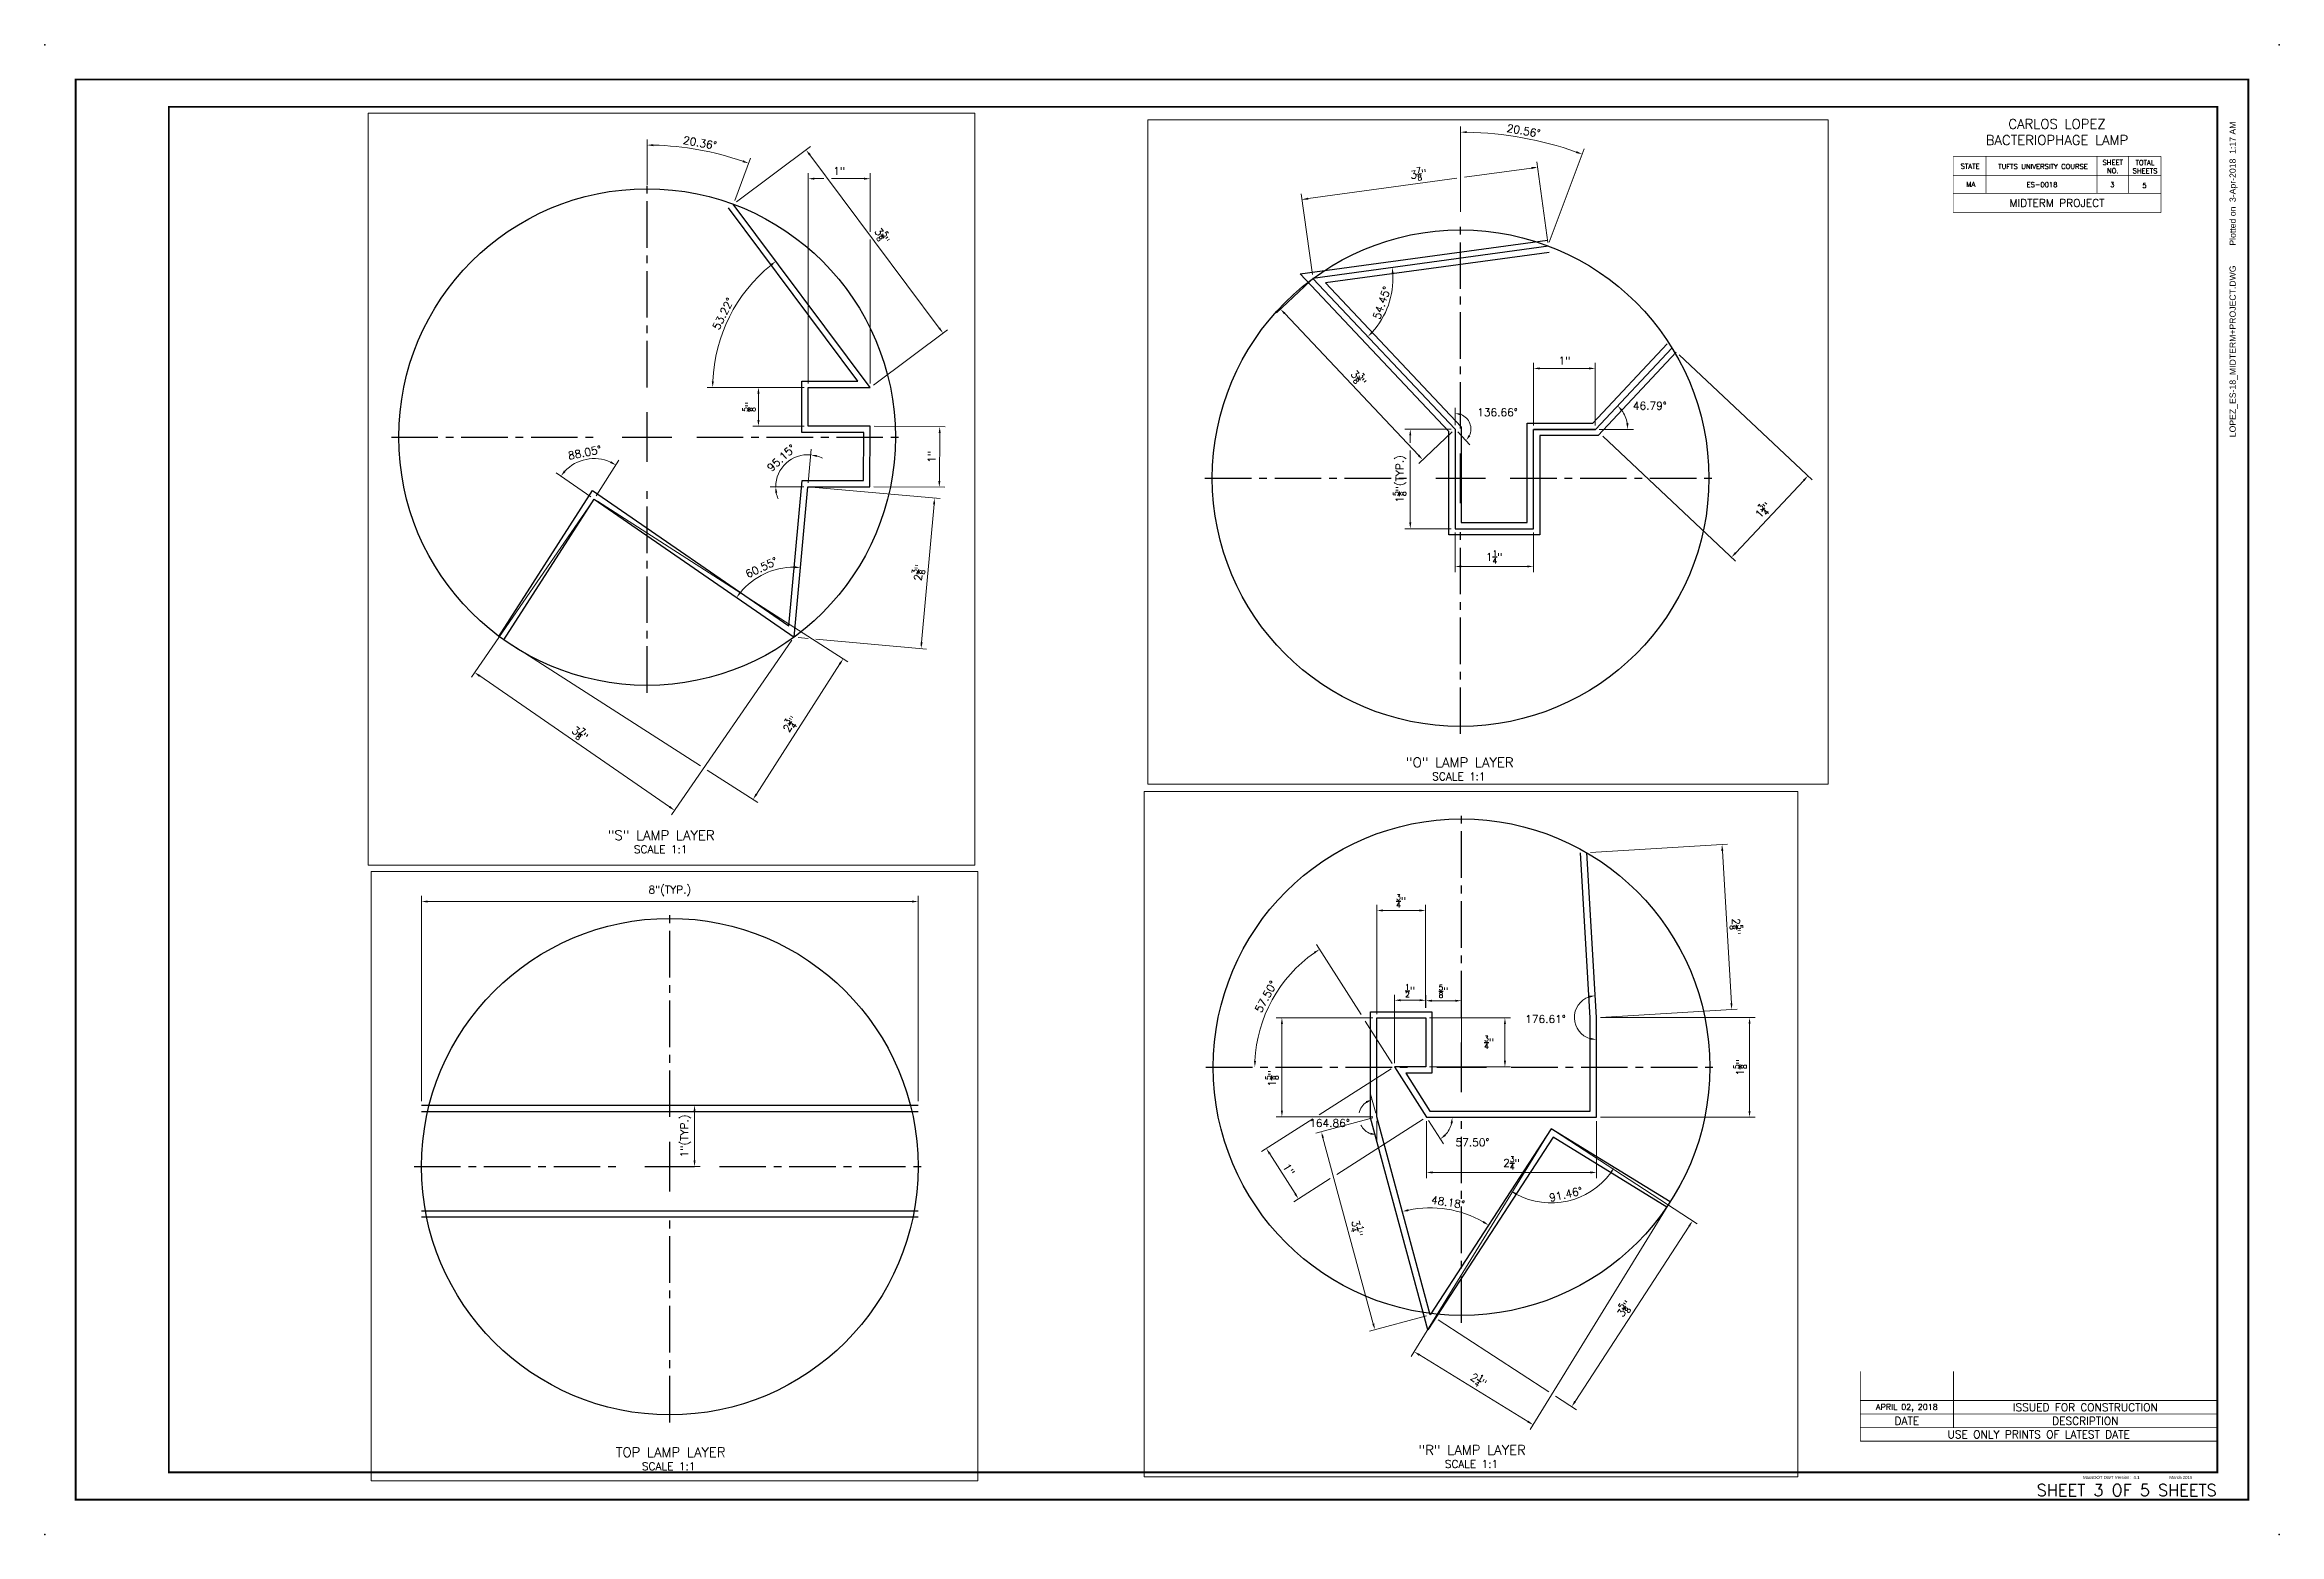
# Paper-space layout 'Layout3' of a CAD drawing. Header units: inches. Extents: x -11.4 to 24.6, y -5.9 to 18.1.
# The model-space entities are those that its viewports show. They can reach past a viewport. Long polylines and large blocks are cut down to what shows.
import ezdxf
from ezdxf.enums import TextEntityAlignment as Align

# ---------------------------------------------------------------- set-up
doc = ezdxf.new("R2010")
doc.units = ezdxf.units.IN
doc.header["$MEASUREMENT"] = 0
doc.linetypes.add('CENTER2', pattern=[1.125, 0.75, -0.125, 0.125, -0.125])
for name, color, linetype in [('Base', 134, 'Continuous'), ('GE-SHEET', 7, 'Continuous'), ('lamplayers', 62, 'Continuous'), ('PR-TEXT', 2, 'Continuous'), ('PR-TEXT-SUBTITLE', 241, 'Continuous')]:
    doc.layers.add(name, color=color, linetype=linetype)
doc.layers.add('GE-VIEWPORT', color=7, linetype='Continuous', plot=False)
doc.styles.add('DOT-BR4', font='romans.shx', dxfattribs={"height": 0.125})
doc.styles.add('DOT-BR5', font='romans.shx', dxfattribs={"height": 0.15625})
doc.styles.add('DOT-BR6', font='romans.shx', dxfattribs={"height": 0.1875})
doc.styles.add('DOT-P', font='arial.ttf', dxfattribs={"height": 0.125})
doc.styles.add('SUBTITLES 0.15625 IN.', font='romans.shx', dxfattribs={"height": 0.15625})
doc.styles.add('TEXT 0.125 IN.', font='romans.shx', dxfattribs={"height": 0.125})
doc.dimstyles.new('DOT-BR-IN', dxfattribs={"dimtxt": 0.125, "dimasz": 0.1, "dimexe": 0.09, "dimexo": 0.0625, "dimgap": 0.05, "dimtad": 1, "dimtoh": 1, "dimdec": 3, "dimzin": 3, "dimdsep": 46, "dimlunit": 4, "dimtxsty": 'TEXT 0.125 IN.', "dimcen": 0.09, "dimclrd": 256, "dimclre": 256, "dimclrt": 2, "dimazin": 0, "dimtfac": 0.7, "dimtdec": 3, "dimtmove": 2, "dimatfit": 3, "dimfxl": 1, "dimtolj": 1, "dimtzin": 0, "dimlwd": 15, "dimlwe": 15, "dimarcsym": 0})

psp = doc.layouts.new('Layout3')

# ---------------------------------------------------------------- texts
at = {"layer": 'GE-SHEET', "style": 'DOT-BR4'}
for s, p in [('3', (21.901, 15.806)), ('5', (22.418, 15.792))]:
    psp.add_text(s, height=0.08, dxfattribs=at).set_placement(p, align=Align.MIDDLE_CENTER)
at = {"layer": 'GE-SHEET', "insert": (23.582, -5.228), "char_height": 0.19, "attachment_point": 6, "style": 'DOT-BR6'}
psp.add_mtext('SHEET 3 OF 5 SHEETS', dxfattribs=at)

msp = doc.modelspace()

# ---------------------------------------------------------------- texts
at = {"layer": 'PR-TEXT', "char_height": 0.125, "width": 1.284887, "attachment_point": 1, "style": 'TEXT 0.125 IN.'}
for insert in [(-26.9957, -8.643), (-29.9606, -26.1214), (-45.8732, -28.0764), (-14.2126, -28.0776)]:
    msp.add_mtext('SCALE 1:1', dxfattribs=dict(at, insert=insert))
at = {"layer": 'PR-TEXT-SUBTITLE', "char_height": 0.15625, "width": 2.180096, "attachment_point": 1, "style": 'SUBTITLES 0.15625 IN.'}
for s, insert in [('TOP LAMP LAYER', (-27.4169, -8.4008)), ('"O" LAMP LAYER', (-30.3819, -25.8792)), ('"R" LAMP LAYER', (-46.2945, -27.8341)), ('"S" LAMP LAYER', (-14.6339, -27.8354))]:
    msp.add_mtext(s, dxfattribs=dict(at, insert=insert))

# ---------------------------------------------------------------- blocks, each defined once
blk = doc.blocks.new('ACAD-MassDOT_Border')
at = {"layer": 'GE-SHEET', "const_width": 0.03}
for points in [[(35.5, 23.44), (0.5, 23.44), (0.5, 0.56), (35.5, 0.56)], [(35, 23), (2, 23), (2, 1), (35, 1)]]:
    blk.add_lwpolyline(points, close=True, dxfattribs=at)
at = {"style": 'DOT-P'}
blk.add_text('Plotted on', height=0.1, rotation=90, dxfattribs=at).set_placement((35.298, 21.392), align=Align.RIGHT)
at = {"char_height": 0.1, "rotation": 90, "style": 'DOT-P'}
for s, insert, attachment_point in [('3-Apr-2018  1:17 AM', (35.198, 21.465), 1), ('LOPEZ_ES-18_MIDTERM+PROJECT.DWG', (35.198, 20.443), 3)]:
    blk.add_mtext(s, dxfattribs=dict(at, insert=insert, attachment_point=attachment_point))
at = {"layer": 'Defpoints', "style": 'DOT-P'}
blk.add_text('MassDOT DWT Version:', height=0.05, dxfattribs=at).set_placement((33.605, 0.877), align=Align.BOTTOM_RIGHT)
for tag, p in [('DWT_VERSION', (33.65, 0.877)), ('DWT_RELEASE_DATE', (34.23, 0.877))]:
    blk.add_attdef(tag, text='', height=0.05, dxfattribs=at).set_placement(p, align=Align.BOTTOM_LEFT)
blk = doc.blocks.new('_0_TITLEBLOCK')
at = {"layer": 'GE-SHEET'}
for points, const_width in [([(34.092, 22.2), (30.746, 22.2)], 0.01), ([(30.746, 22.2), (30.746, 21.294)], 0.01), ([(31.277, 22.2), (31.277, 21.605)], 0.01), ([(33.065, 22.2), (33.065, 21.605)], 0.01), ([(33.569, 22.2), (33.569, 21.605)], 0.01), ([(34.092, 21.294), (34.092, 22.2)], 0.01), ([(30.746, 21.888), (34.092, 21.888)], 0.01), ([(30.746, 21.605), (34.092, 21.605)], 0.01), ([(30.746, 21.294), (34.092, 21.294)], 0.01), ([(29.25, 1.5), (29.25, 2.625)], 0.014), ([(30.75, 1.719), (30.75, 2.625)], 0.014), ([(29.25, 2.156), (35, 2.156)], 0.014), ([(29.25, 1.938), (35, 1.938)], 0.014), ([(29.25, 1.719), (35, 1.719)], 0.014), ([(29.25, 1.5), (35, 1.5)], 0.014)]:
    blk.add_lwpolyline(points, dxfattribs=dict(at, const_width=const_width))
for p in [(0, 24), (36, 24), (0, 0), (36, 0)]:
    blk.add_point(p, dxfattribs=at)
blk.add_blockref('ACAD-MassDOT_Border', (0, 0), dxfattribs=at).add_auto_attribs({'DWT_VERSION': '4.1', 'DWT_RELEASE_DATE': 'March 2015'})
at = {"layer": 'GE-SHEET', "style": 'DOT-BR4'}
for s, p in [('STATE', (31.019, 22.042)), ('MA', (31.03, 21.751))]:
    blk.add_text(s, height=0.08, dxfattribs=at).set_placement(p, align=Align.MIDDLE)
for s, height, p in [('ES-0018', 0.08, (32.177, 21.746)), ('MIDTERM PROJECT', 0.125, (32.419, 21.45))]:
    blk.add_text(s, height=height, dxfattribs=at).set_placement(p, align=Align.MIDDLE_CENTER)
at = {"layer": 'GE-SHEET', "attachment_point": 5}
for s, insert, char_height, style in [('CARLOS LOPEZ\\PBACTERIOPHAGE LAMP', (32.419, 22.593), 0.15625, 'DOT-BR5'), ('TUFTS UNIVERSITY COURSE', (32.193, 22.038), 0.08, 'DOT-BR4'), ('SHEET\\PNO.', (33.317, 22.036), 0.08, 'DOT-BR4'), ('TOTAL\\PSHEETS', (33.836, 22.034), 0.08, 'DOT-BR4')]:
    blk.add_mtext(s, dxfattribs=dict(at, insert=insert, char_height=char_height, style=style))
at = {"layer": 'GE-SHEET', "attachment_point": 5, "style": 'DOT-BR4'}
for s, insert, char_height, width in [('APRIL 02, 2018', (30, 2.038), 0.09375, 1.5), ('DATE', (30, 1.828), 0.125, 1.5), ('ISSUED FOR CONSTRUCTION', (32.875, 2.047), 0.125, 4.25), ('DESCRIPTION', (32.875, 1.828), 0.125, 4.25), ('USE ONLY PRINTS OF LATEST DATE', (32.125, 1.609), 0.125, 5.75)]:
    blk.add_mtext(s, dxfattribs=dict(at, insert=insert, char_height=char_height, width=width))
blk = doc.blocks.new('*D25')
at = {"layer": 'Defpoints', "color": 0, "transparency": 16777216}
for p in [(-26.026, -19.35, 6.669), (-27.258, -20.661, 6.669), (-25.137, -22.653)]:
    blk.add_point(p, dxfattribs=at)
at = {"layer": 'lamplayers', "lineweight": 15, "transparency": 16777216}
for p, q in [((-25.981, -19.392), (-23.84, -21.403)), ((-27.212, -20.703), (-25.071, -22.714)), ((-23.974, -21.414), (-25.069, -22.58))]:
    blk.add_line(p, q, dxfattribs=at)
at = {"layer": 'lamplayers', "transparency": 16777216}
for points in [[(-23.986, -21.403), (-23.962, -21.426), (-23.906, -21.341)], [(-25.081, -22.568), (-25.056, -22.591), (-25.137, -22.653)]]:
    blk.add_solid(points, dxfattribs=at)
at = {"layer": 'lamplayers', "color": 2, "transparency": 16777216, "insert": (-24.632, -21.893), "char_height": 0.125, "attachment_point": 5, "rotation": 46.7929, "style": 'TEXT 0.125 IN.'}
blk.add_mtext('\\A1;1{\\H0.7x;\\S3/4;}"', dxfattribs=at)
blk = doc.blocks.new('*D26')
at = {"layer": 'Defpoints', "color": 0, "transparency": 16777216}
for p in [(-28.328, -19.61), (-28.328, -20.592, 6.669), (-27.331, -20.592, 6.669)]:
    blk.add_point(p, dxfattribs=at)
at = {"layer": 'lamplayers', "lineweight": 15, "transparency": 16777216}
for p, q in [((-28.328, -20.53), (-28.328, -19.52)), ((-27.431, -19.61), (-28.228, -19.61)), ((-27.331, -20.53), (-27.331, -19.52))]:
    blk.add_line(p, q, dxfattribs=at)
at = {"layer": 'lamplayers', "transparency": 16777216}
for points in [[(-28.228, -19.593), (-28.228, -19.626), (-28.328, -19.61)], [(-27.431, -19.593), (-27.431, -19.626), (-27.331, -19.61)]]:
    blk.add_solid(points, dxfattribs=at)
at = {"layer": 'lamplayers', "color": 2, "transparency": 16777216, "insert": (-27.829, -19.485), "char_height": 0.125, "attachment_point": 5, "style": 'TEXT 0.125 IN.'}
blk.add_mtext('\\A1;1"', dxfattribs=at)
blk = doc.blocks.new('*D27')
at = {"layer": 'Defpoints', "color": 0, "transparency": 16777216}
for p in [(-26.099, -19.281, 6.669), (-26.826, -20.451), (-28.328, -20.592, 6.669), (-27.331, -20.592, 6.669), (-27.331, -20.592, 6.669)]:
    blk.add_point(p, dxfattribs=at)
at = {"layer": 'lamplayers', "lineweight": 15, "transparency": 16777216}
blk.add_line((-27.268, -20.592), (-26.717, -20.592), dxfattribs=at)
blk.add_arc((-27.331, -20.592), 0.524, 10.9491, 35.8439, dxfattribs=at)
at = {"layer": 'lamplayers', "transparency": 16777216}
for points in [[(-26.918, -20.296), (-26.893, -20.274), (-26.972, -20.21)], [(-26.799, -20.491), (-26.833, -20.494), (-26.807, -20.592)]]:
    blk.add_solid(points, dxfattribs=at)
at = {"layer": 'lamplayers', "color": 2, "transparency": 16777216, "insert": (-26.453, -20.212), "char_height": 0.125, "attachment_point": 5, "style": 'TEXT 0.125 IN.'}
blk.add_mtext('\\A1;46.79°', dxfattribs=at)
blk = doc.blocks.new('*D28')
at = {"layer": 'Defpoints', "color": 0, "transparency": 16777216}
for p in [(-29.59, -22.192, 6.669), (-28.328, -22.192, 6.669), (-28.328, -22.8)]:
    blk.add_point(p, dxfattribs=at)
at = {"layer": 'lamplayers', "lineweight": 15, "transparency": 16777216}
for p, q in [((-29.59, -22.255), (-29.59, -22.89)), ((-28.328, -22.255), (-28.328, -22.89)), ((-29.49, -22.8), (-28.428, -22.8))]:
    blk.add_line(p, q, dxfattribs=at)
at = {"layer": 'lamplayers', "transparency": 16777216}
for points in [[(-29.49, -22.784), (-29.49, -22.817), (-29.59, -22.8)], [(-28.428, -22.784), (-28.428, -22.817), (-28.328, -22.8)]]:
    blk.add_solid(points, dxfattribs=at)
at = {"layer": 'lamplayers', "color": 2, "transparency": 16777216, "insert": (-28.959, -22.648), "char_height": 0.125, "attachment_point": 5, "style": 'TEXT 0.125 IN.'}
blk.add_mtext('\\A1;1{\\H0.7x;\\S1/4;}"', dxfattribs=at)
blk = doc.blocks.new('*D29')
at = {"layer": 'Defpoints', "color": 0, "transparency": 16777216}
for p in [(-29.59, -20.589, 6.669), (-30.312, -22.192), (-29.59, -22.192, 6.669)]:
    blk.add_point(p, dxfattribs=at)
at = {"layer": 'lamplayers', "lineweight": 15, "transparency": 16777216}
for p, q in [((-29.652, -20.589), (-30.402, -20.589)), ((-30.312, -20.689), (-30.312, -20.806)), ((-30.312, -20.931), (-30.312, -22.092)), ((-29.652, -22.192), (-30.402, -22.192))]:
    blk.add_line(p, q, dxfattribs=at)
at = {"layer": 'lamplayers', "transparency": 16777216}
for points in [[(-30.329, -20.689), (-30.296, -20.689), (-30.312, -20.589)], [(-30.329, -22.092), (-30.296, -22.092), (-30.312, -22.192)]]:
    blk.add_solid(points, dxfattribs=at)
at = {"layer": 'lamplayers', "color": 2, "transparency": 16777216, "insert": (-30.485, -21.39), "char_height": 0.125, "attachment_point": 5, "rotation": 90, "style": 'TEXT 0.125 IN.'}
blk.add_mtext('\\A1;1{\\H0.7x;\\S5/8;}"(TYP.)', dxfattribs=at)
blk = doc.blocks.new('*D30')
at = {"layer": 'Defpoints', "color": 0, "transparency": 16777216}
for p in [(-31.882, -18.16, 6.669), (-29.59, -20.589, 6.669), (-30.112, -21.081)]:
    blk.add_point(p, dxfattribs=at)
at = {"layer": 'lamplayers', "lineweight": 15, "transparency": 16777216}
for p, q in [((-31.927, -18.203), (-32.469, -18.714)), ((-32.335, -18.725), (-30.18, -21.009)), ((-29.635, -20.632), (-30.177, -21.143))]:
    blk.add_line(p, q, dxfattribs=at)
at = {"layer": 'lamplayers', "transparency": 16777216}
for points in [[(-32.323, -18.714), (-32.347, -18.737), (-32.404, -18.653)], [(-30.168, -20.997), (-30.192, -21.02), (-30.112, -21.081)]]:
    blk.add_solid(points, dxfattribs=at)
at = {"layer": 'lamplayers', "color": 2, "transparency": 16777216, "insert": (-31.147, -19.763), "char_height": 0.125, "attachment_point": 5, "rotation": 313.3441, "style": 'TEXT 0.125 IN.'}
blk.add_mtext('\\A1;3{\\H0.7x;\\S3/8;}"', dxfattribs=at)
blk = doc.blocks.new('*D31')
at = {"layer": 'Defpoints', "color": 0, "transparency": 16777216}
for p in [(-31.882, -18.16, 6.669), (-29.59, -20.589, 6.669), (-29.59, -20.589, 6.669), (-29.335, -20.594), (-29.59, -22.192, 6.669)]:
    blk.add_point(p, dxfattribs=at)
at = {"layer": 'lamplayers', "lineweight": 15, "transparency": 16777216}
for p, q in [((-29.59, -20.526), (-29.59, -20.244)), ((-29.547, -20.634), (-29.353, -20.84))]:
    blk.add_line(p, q, dxfattribs=at)
blk.add_arc((-29.59, -20.589), 0.255, 335.9759, 67.3682, dxfattribs=at)
at = {"layer": 'lamplayers', "transparency": 16777216}
for points in [[(-29.495, -20.37), (-29.489, -20.337), (-29.59, -20.334)], [(-29.344, -20.702), (-29.371, -20.683), (-29.415, -20.774)]]:
    blk.add_solid(points, dxfattribs=at)
at = {"layer": 'lamplayers', "color": 2, "transparency": 16777216, "insert": (-28.907, -20.318), "char_height": 0.125, "attachment_point": 5, "style": 'TEXT 0.125 IN.'}
blk.add_mtext('\\A1;136.66°', dxfattribs=at)
blk = doc.blocks.new('*D32')
at = {"layer": 'Defpoints', "color": 0, "transparency": 16777216}
for p in [(-28.086, -17.641, 6.669), (-31.882, -18.16, 6.669), (-31.882, -18.16, 6.669), (-30.748, -18.776), (-29.59, -20.589, 6.669)]:
    blk.add_point(p, dxfattribs=at)
at = {"layer": 'lamplayers', "lineweight": 15, "transparency": 16777216}
blk.add_arc((-31.882, -18.16), 1.29, 317.7863, 3.3561, dxfattribs=at)
at = {"layer": 'lamplayers', "transparency": 16777216}
for points in [[(-30.611, -18.086), (-30.577, -18.083), (-30.604, -17.985)], [(-30.915, -19.039), (-30.938, -19.016), (-30.996, -19.099)]]:
    blk.add_solid(points, dxfattribs=at)
at = {"layer": 'lamplayers', "color": 2, "transparency": 16777216, "insert": (-30.771, -18.552), "char_height": 0.125, "attachment_point": 5, "rotation": 70.5712, "style": 'TEXT 0.125 IN.'}
blk.add_mtext('\\A1;54.45°', dxfattribs=at)
blk = doc.blocks.new('*D33')
at = {"layer": 'Defpoints', "color": 0, "transparency": 16777216}
for p in [(-32.056, -16.888), (-28.086, -17.641, 6.669), (-31.882, -18.16, 6.669)]:
    blk.add_point(p, dxfattribs=at)
at = {"layer": 'lamplayers', "lineweight": 15, "transparency": 16777216}
for p, q in [((-29.564, -16.546), (-31.957, -16.874)), ((-28.36, -16.382), (-29.44, -16.529)), ((-28.095, -17.579), (-28.273, -16.279)), ((-31.89, -18.098), (-32.068, -16.799))]:
    blk.add_line(p, q, dxfattribs=at)
at = {"layer": 'lamplayers', "transparency": 16777216}
for points in [[(-28.362, -16.365), (-28.358, -16.398), (-28.261, -16.368)], [(-31.959, -16.858), (-31.955, -16.891), (-32.056, -16.888)]]:
    blk.add_solid(points, dxfattribs=at)
at = {"layer": 'lamplayers', "color": 2, "transparency": 16777216, "insert": (-30.179, -16.477), "char_height": 0.125, "attachment_point": 5, "rotation": 7.7982, "style": 'TEXT 0.125 IN.'}
blk.add_mtext('\\A1;3{\\H0.7x;\\S7/8;}"', dxfattribs=at)
blk = doc.blocks.new('*D52')
at = {"layer": 'Defpoints', "color": 0, "transparency": 16777216}
for p in [(-22.547, 0.393), (-30.547, -2.888, 14.159), (-22.547, -2.888, 14.159)]:
    blk.add_point(p, dxfattribs=at)
at = {"layer": 'lamplayers', "lineweight": 15, "transparency": 16777216}
for p, q in [((-30.547, -2.825), (-30.547, 0.483)), ((-30.447, 0.393), (-22.647, 0.393)), ((-22.547, -2.825), (-22.547, 0.483))]:
    blk.add_line(p, q, dxfattribs=at)
at = {"layer": 'lamplayers', "transparency": 16777216}
for points in [[(-30.447, 0.41), (-30.447, 0.376), (-30.547, 0.393)], [(-22.647, 0.41), (-22.647, 0.376), (-22.547, 0.393)]]:
    blk.add_solid(points, dxfattribs=at)
at = {"layer": 'lamplayers', "color": 2, "transparency": 16777216, "insert": (-26.547, 0.565), "char_height": 0.125, "attachment_point": 5, "style": 'TEXT 0.125 IN.'}
blk.add_mtext('\\A1;8"(TYP.)', dxfattribs=at)
blk = doc.blocks.new('*U57')
at = {"layer": 'lamplayers', "color": 0, "linetype": 'CENTER2', "transparency": 16777216}
for p, q in [((0, 0.8), (0, 4.12)), ((-4.12, 0), (-0.8, 0)), ((0.8, 0), (4.12, 0)), ((0, -4.12), (0, -0.8))]:
    blk.add_line(p, q, dxfattribs=at)
at = {"layer": 'lamplayers', "color": 0, "linetype": 'Continuous', "transparency": 16777216}
for p, q in [((0, -0.4), (0, 0.4)), ((-0.4, 0), (0.4, 0))]:
    blk.add_line(p, q, dxfattribs=at)
blk = doc.blocks.new('*U58')
at = {"layer": 'lamplayers', "color": 0, "linetype": 'CENTER2', "transparency": 16777216}
for p, q in [((0, 0.8), (0, 4.12)), ((-4.12, 0), (-0.8, 0)), ((0.8, 0), (4.12, 0)), ((0, -4.12), (0, -0.8))]:
    blk.add_line(p, q, dxfattribs=at)
at = {"layer": 'lamplayers', "color": 0, "linetype": 'Continuous', "transparency": 16777216}
for p, q in [((0, -0.4), (0, 0.4)), ((-0.4, 0), (0.4, 0))]:
    blk.add_line(p, q, dxfattribs=at)
blk = doc.blocks.new('*U59')
at = {"layer": 'lamplayers', "color": 0, "linetype": 'CENTER2', "transparency": 16777216}
for p, q in [((0, 0.8), (0, 4.12)), ((-4.12, 0), (-0.8, 0)), ((0.8, 0), (4.12, 0)), ((0, -4.12), (0, -0.8))]:
    blk.add_line(p, q, dxfattribs=at)
at = {"layer": 'lamplayers', "color": 0, "linetype": 'Continuous', "transparency": 16777216}
for p, q in [((0, -0.4), (0, 0.4)), ((-0.4, 0), (0.4, 0))]:
    blk.add_line(p, q, dxfattribs=at)
blk = doc.blocks.new('*U60')
at = {"layer": 'lamplayers', "color": 0, "linetype": 'CENTER2', "transparency": 16777216}
for p, q in [((0, 0.8), (0, 4.12)), ((-4.12, 0), (-0.8, 0)), ((0.8, 0), (4.12, 0)), ((0, -4.12), (0, -0.8))]:
    blk.add_line(p, q, dxfattribs=at)
at = {"layer": 'lamplayers', "color": 0, "linetype": 'Continuous', "transparency": 16777216}
for p, q in [((0, -0.4), (0, 0.4)), ((-0.4, 0), (0.4, 0))]:
    blk.add_line(p, q, dxfattribs=at)
blk = doc.blocks.new('*D62')
at = {"layer": 'Defpoints', "color": 0, "transparency": 16777216}
for p in [(-26.562, -2.888, 14.159), (-26.148, -2.888), (-26.547, -3.878, 14.627)]:
    blk.add_point(p, dxfattribs=at)
at = {"layer": 'lamplayers', "lineweight": 15, "transparency": 16777216}
for p, q in [((-26.499, -2.888), (-26.058, -2.888)), ((-26.148, -3.778), (-26.148, -2.988)), ((-26.485, -3.878), (-26.058, -3.878))]:
    blk.add_line(p, q, dxfattribs=at)
at = {"layer": 'lamplayers', "transparency": 16777216}
for points in [[(-26.165, -2.988), (-26.132, -2.988), (-26.148, -2.888)], [(-26.165, -3.778), (-26.132, -3.778), (-26.148, -3.878)]]:
    blk.add_solid(points, dxfattribs=at)
at = {"layer": 'lamplayers', "color": 2, "transparency": 16777216, "insert": (-26.294, -3.383), "char_height": 0.125, "attachment_point": 5, "rotation": 90, "style": 'TEXT 0.125 IN.'}
blk.add_mtext('\\A1;1"(TYP.)', dxfattribs=at)
blk = doc.blocks.new('*D74')
at = {"layer": 'Defpoints', "color": 0, "transparency": 16777216}
for p in [(-43.585, -18.288, 8.169), (-41.406, -18.159), (-43.428, -20.946, 8.169)]:
    blk.add_point(p, dxfattribs=at)
at = {"layer": 'lamplayers', "lineweight": 15, "transparency": 16777216}
for p, q in [((-43.522, -18.284), (-41.316, -18.154)), ((-41.254, -20.717), (-41.4, -18.259)), ((-43.365, -20.942), (-41.159, -20.811))]:
    blk.add_line(p, q, dxfattribs=at)
at = {"layer": 'lamplayers', "transparency": 16777216}
for points in [[(-41.383, -18.258), (-41.417, -18.26), (-41.406, -18.159)], [(-41.238, -20.716), (-41.271, -20.718), (-41.249, -20.817)]]:
    blk.add_solid(points, dxfattribs=at)
at = {"layer": 'lamplayers', "color": 2, "transparency": 16777216, "insert": (-41.175, -19.479), "char_height": 0.125, "attachment_point": 5, "rotation": 273.387, "style": 'TEXT 0.125 IN.'}
blk.add_mtext('\\A1;2{\\H0.7x;\\S5/8;}"', dxfattribs=at)
blk = doc.blocks.new('*D75')
at = {"layer": 'Defpoints', "color": 0, "transparency": 16777216}
for p in [(-43.428, -20.946, 8.169), (-40.962, -20.946), (-43.428, -22.551, 8.169)]:
    blk.add_point(p, dxfattribs=at)
at = {"layer": 'lamplayers', "lineweight": 15, "transparency": 16777216}
for p, q in [((-43.365, -20.946), (-40.872, -20.946)), ((-40.962, -22.451), (-40.962, -21.046)), ((-43.365, -22.551), (-40.872, -22.551))]:
    blk.add_line(p, q, dxfattribs=at)
at = {"layer": 'lamplayers', "transparency": 16777216}
for points in [[(-40.979, -21.046), (-40.946, -21.046), (-40.962, -20.946)], [(-40.979, -22.451), (-40.946, -22.451), (-40.962, -22.551)]]:
    blk.add_solid(points, dxfattribs=at)
at = {"layer": 'lamplayers', "color": 2, "transparency": 16777216, "insert": (-41.114, -21.748), "char_height": 0.125, "attachment_point": 5, "rotation": 90, "style": 'TEXT 0.125 IN.'}
blk.add_mtext('\\A1;1{\\H0.7x;\\S5/8;}"', dxfattribs=at)
blk = doc.blocks.new('*D76')
at = {"layer": 'Defpoints', "color": 0, "transparency": 16777216}
for p in [(-43.585, -18.288, 8.169), (-43.742, -20.78), (-43.428, -20.946, 8.169), (-43.428, -20.946, 8.169), (-43.428, -22.551, 8.169)]:
    blk.add_point(p, dxfattribs=at)
at = {"layer": 'lamplayers', "lineweight": 15, "transparency": 16777216}
blk.add_arc((-43.428, -20.946), 0.356, 109.5513, 253.8357, dxfattribs=at)
at = {"layer": 'lamplayers', "transparency": 16777216}
for points in [[(-43.55, -20.594), (-43.543, -20.627), (-43.449, -20.591)], [(-43.524, -21.271), (-43.529, -21.304), (-43.428, -21.301)]]:
    blk.add_solid(points, dxfattribs=at)
at = {"layer": 'lamplayers', "color": 2, "transparency": 16777216, "insert": (-44.25, -20.97), "char_height": 0.125, "attachment_point": 5, "style": 'TEXT 0.125 IN.'}
blk.add_mtext('\\A1;176.61°', dxfattribs=at)
blk = doc.blocks.new('*D77')
at = {"layer": 'Defpoints', "color": 0, "transparency": 16777216}
for p in [(-46.167, -22.551, 8.169), (-43.428, -22.551, 8.169), (-43.428, -23.441)]:
    blk.add_point(p, dxfattribs=at)
at = {"layer": 'lamplayers', "lineweight": 15, "transparency": 16777216}
for p, q in [((-46.167, -22.614), (-46.167, -23.531)), ((-43.428, -22.614), (-43.428, -23.531)), ((-46.067, -23.441), (-43.528, -23.441))]:
    blk.add_line(p, q, dxfattribs=at)
at = {"layer": 'lamplayers', "transparency": 16777216}
for points in [[(-46.067, -23.424), (-46.067, -23.458), (-46.167, -23.441)], [(-43.528, -23.424), (-43.528, -23.458), (-43.428, -23.441)]]:
    blk.add_solid(points, dxfattribs=at)
at = {"layer": 'lamplayers', "color": 2, "transparency": 16777216, "insert": (-44.797, -23.289), "char_height": 0.125, "attachment_point": 5, "style": 'TEXT 0.125 IN.'}
blk.add_mtext('\\A1;2{\\H0.7x;\\S3/4;}"', dxfattribs=at)
blk = doc.blocks.new('*D78')
at = {"layer": 'Defpoints', "color": 0, "transparency": 16777216}
for p in [(-46.683, -21.741, 8.169), (-46.167, -22.551, 8.169), (-48.23, -23.866)]:
    blk.add_point(p, dxfattribs=at)
at = {"layer": 'lamplayers', "lineweight": 15, "transparency": 16777216}
for p, q in [((-46.736, -21.774), (-47.894, -22.512)), ((-47.999, -22.579), (-48.823, -23.103)), ((-46.22, -22.585), (-47.613, -23.472)), ((-48.693, -23.139), (-48.284, -23.781)), ((-47.719, -23.539), (-48.306, -23.914))]:
    blk.add_line(p, q, dxfattribs=at)
at = {"layer": 'lamplayers', "transparency": 16777216}
for points in [[(-48.679, -23.13), (-48.707, -23.148), (-48.747, -23.055)], [(-48.27, -23.772), (-48.298, -23.79), (-48.23, -23.866)]]:
    blk.add_solid(points, dxfattribs=at)
at = {"layer": 'lamplayers', "color": 2, "transparency": 16777216, "insert": (-48.384, -23.393), "char_height": 0.125, "attachment_point": 5, "rotation": 302.4958, "style": 'TEXT 0.125 IN.'}
blk.add_mtext('\\A1;1"', dxfattribs=at)
blk = doc.blocks.new('*D79')
at = {"layer": 'Defpoints', "color": 0, "transparency": 16777216}
for p in [(-46.179, -20.951, 8.169), (-46.179, -21.741, 8.169), (-44.903, -21.741)]:
    blk.add_point(p, dxfattribs=at)
at = {"layer": 'lamplayers', "lineweight": 15, "transparency": 16777216}
for p, q in [((-46.116, -20.951), (-44.813, -20.951)), ((-44.903, -21.051), (-44.903, -21.641)), ((-46.116, -21.741), (-44.813, -21.741))]:
    blk.add_line(p, q, dxfattribs=at)
at = {"layer": 'lamplayers', "transparency": 16777216}
for points in [[(-44.919, -21.051), (-44.886, -21.051), (-44.903, -20.951)], [(-44.919, -21.641), (-44.886, -21.641), (-44.903, -21.741)]]:
    blk.add_solid(points, dxfattribs=at)
at = {"layer": 'lamplayers', "color": 2, "transparency": 16777216, "insert": (-45.157, -21.346), "char_height": 0.125, "attachment_point": 5, "style": 'TEXT 0.125 IN.'}
blk.add_mtext('\\A1;{\\H0.7x;\\S3/4;}"', dxfattribs=at)
blk = doc.blocks.new('*D80')
at = {"layer": 'Defpoints', "color": 0, "transparency": 16777216}
for p in [(-46.18, -19.221), (-46.18, -20.854), (-46.968, -20.951, 8.169)]:
    blk.add_point(p, dxfattribs=at)
at = {"layer": 'lamplayers', "lineweight": 15, "transparency": 16777216}
for p, q in [((-46.968, -20.889), (-46.968, -19.131)), ((-46.868, -19.221), (-46.28, -19.221)), ((-46.18, -20.791), (-46.18, -19.131))]:
    blk.add_line(p, q, dxfattribs=at)
at = {"layer": 'lamplayers', "transparency": 16777216}
for points in [[(-46.868, -19.204), (-46.868, -19.237), (-46.968, -19.221)], [(-46.28, -19.204), (-46.28, -19.237), (-46.18, -19.221)]]:
    blk.add_solid(points, dxfattribs=at)
at = {"layer": 'lamplayers', "color": 2, "transparency": 16777216, "insert": (-46.574, -19.069), "char_height": 0.125, "attachment_point": 5, "style": 'TEXT 0.125 IN.'}
blk.add_mtext('\\A1;{\\H0.7x;\\S3/4;}"', dxfattribs=at)
blk = doc.blocks.new('*D81')
at = {"layer": 'Defpoints', "color": 0, "transparency": 16777216}
for p in [(-48.496, -20.951), (-46.968, -20.951, 8.169), (-46.968, -22.545, 8.169)]:
    blk.add_point(p, dxfattribs=at)
at = {"layer": 'lamplayers', "lineweight": 15, "transparency": 16777216}
for p, q in [((-47.031, -20.951), (-48.586, -20.951)), ((-48.496, -22.445), (-48.496, -21.051)), ((-47.031, -22.545), (-48.586, -22.545))]:
    blk.add_line(p, q, dxfattribs=at)
at = {"layer": 'lamplayers', "transparency": 16777216}
for points in [[(-48.512, -21.051), (-48.479, -21.051), (-48.496, -20.951)], [(-48.512, -22.445), (-48.479, -22.445), (-48.496, -22.545)]]:
    blk.add_solid(points, dxfattribs=at)
at = {"layer": 'lamplayers', "color": 2, "transparency": 16777216, "insert": (-48.657, -21.925), "char_height": 0.125, "attachment_point": 5, "rotation": 90, "style": 'TEXT 0.125 IN.'}
blk.add_mtext('\\A1;1{\\H0.7x;\\S5/8;}"', dxfattribs=at)
blk = doc.blocks.new('*D82')
at = {"layer": 'Defpoints', "color": 0, "transparency": 16777216}
for p in [(-48.446, -20.348), (-49.722, -21.745, 8.627), (-46.683, -21.741, 8.169), (-46.402, -21.745, 8.627), (-46.167, -22.551, 8.169)]:
    blk.add_point(p, dxfattribs=at)
at = {"layer": 'lamplayers', "lineweight": 15, "transparency": 16777216}
for p, q in [((-47.22, -20.898), (-47.938, -19.77)), ((-46.717, -21.688), (-47.153, -21.004))]:
    blk.add_line(p, q, dxfattribs=at)
blk.add_arc((-46.681, -21.745), 2.251, 125.041, 177.4548, dxfattribs=at)
at = {"layer": 'lamplayers', "transparency": 16777216}
for points in [[(-47.982, -19.888), (-47.964, -19.915), (-47.89, -19.846)], [(-48.913, -21.645), (-48.946, -21.645), (-48.932, -21.745)]]:
    blk.add_solid(points, dxfattribs=at)
at = {"layer": 'lamplayers', "color": 2, "transparency": 16777216, "insert": (-48.753, -20.608), "char_height": 0.125, "attachment_point": 5, "rotation": 61.2479, "style": 'TEXT 0.125 IN.'}
blk.add_mtext('\\A1;57.50°', dxfattribs=at)
blk = doc.blocks.new('*D83')
at = {"layer": 'Defpoints', "color": 0, "transparency": 16777216}
for p in [(-46.683, -21.741, 8.169), (-46.167, -22.551, 8.169), (-46.167, -22.551, 8.169), (-43.428, -22.551, 8.169), (-45.84, -22.81)]:
    blk.add_point(p, dxfattribs=at)
at = {"layer": 'lamplayers', "lineweight": 15, "transparency": 16777216}
blk.add_line((-46.133, -22.604), (-45.895, -22.978), dxfattribs=at)
blk.add_arc((-46.167, -22.551), 0.417, 316.282, 346.2138, dxfattribs=at)
at = {"layer": 'lamplayers', "transparency": 16777216}
for points in [[(-45.779, -22.648), (-45.746, -22.652), (-45.75, -22.551)], [(-45.855, -22.852), (-45.876, -22.826), (-45.943, -22.903)]]:
    blk.add_solid(points, dxfattribs=at)
at = {"layer": 'lamplayers', "color": 2, "transparency": 16777216, "insert": (-45.426, -22.957), "char_height": 0.125, "attachment_point": 5, "style": 'TEXT 0.125 IN.'}
blk.add_mtext('\\A1;57.50°', dxfattribs=at)
blk = doc.blocks.new('*D84')
at = {"layer": 'Defpoints', "color": 0, "transparency": 16777216}
for p in [(-46.968, -22.545, 8.169), (-47.86, -22.787), (-46.106, -25.733, 8.169)]:
    blk.add_point(p, dxfattribs=at)
at = {"layer": 'lamplayers', "lineweight": 15, "transparency": 16777216}
for p, q in [((-47.029, -22.562), (-47.947, -22.81)), ((-47.024, -25.878), (-47.834, -22.883)), ((-46.166, -25.749), (-47.085, -25.998))]:
    blk.add_line(p, q, dxfattribs=at)
at = {"layer": 'lamplayers', "transparency": 16777216}
for points in [[(-47.818, -22.879), (-47.85, -22.888), (-47.86, -22.787)], [(-47.008, -25.874), (-47.04, -25.882), (-46.998, -25.975)]]:
    blk.add_solid(points, dxfattribs=at)
at = {"layer": 'lamplayers', "color": 2, "transparency": 16777216, "insert": (-47.282, -24.341), "char_height": 0.125, "attachment_point": 5, "rotation": 285.1427, "style": 'TEXT 0.125 IN.'}
blk.add_mtext('\\A1;3{\\H0.7x;\\S1/4;}"', dxfattribs=at)
blk = doc.blocks.new('*D85')
at = {"layer": 'Defpoints', "color": 0, "transparency": 16777216}
for p in [(-44.158, -22.739, 8.169), (-46.106, -25.733, 8.169), (-43.827, -27.215)]:
    blk.add_point(p, dxfattribs=at)
at = {"layer": 'lamplayers', "lineweight": 15, "transparency": 16777216}
for p, q in [((-44.106, -22.773), (-41.805, -24.269)), ((-41.935, -24.304), (-43.773, -27.131)), ((-45.977, -25.817), (-44.195, -26.976)), ((-44.09, -27.044), (-43.752, -27.264))]:
    blk.add_line(p, q, dxfattribs=at)
at = {"layer": 'lamplayers', "transparency": 16777216}
for points in [[(-41.948, -24.295), (-41.921, -24.313), (-41.88, -24.22)], [(-43.787, -27.122), (-43.759, -27.14), (-43.827, -27.215)]]:
    blk.add_solid(points, dxfattribs=at)
at = {"layer": 'lamplayers', "color": 2, "transparency": 16777216, "insert": (-42.981, -25.635), "char_height": 0.125, "attachment_point": 5, "rotation": 56.9645, "style": 'TEXT 0.125 IN.'}
blk.add_mtext('\\A1;3{\\H0.7x;\\S5/8;}"', dxfattribs=at)
blk = doc.blocks.new('*D86')
at = {"layer": 'Defpoints', "color": 0, "transparency": 16777216}
for p in [(-44.158, -22.739, 8.169), (-42.242, -23.917, 8.169), (-46.365, -26.329)]:
    blk.add_point(p, dxfattribs=at)
at = {"layer": 'lamplayers', "lineweight": 15, "transparency": 16777216}
for p, q in [((-44.191, -22.792), (-46.412, -26.406)), ((-42.275, -23.97), (-44.496, -27.584)), ((-44.534, -27.455), (-46.28, -26.381))]:
    blk.add_line(p, q, dxfattribs=at)
at = {"layer": 'lamplayers', "transparency": 16777216}
for points in [[(-46.271, -26.367), (-46.289, -26.396), (-46.365, -26.329)], [(-44.525, -27.44), (-44.542, -27.469), (-44.448, -27.507)]]:
    blk.add_solid(points, dxfattribs=at)
at = {"layer": 'lamplayers', "color": 2, "transparency": 16777216, "insert": (-45.327, -26.788), "char_height": 0.125, "attachment_point": 5, "rotation": 328.4264, "style": 'TEXT 0.125 IN.'}
blk.add_mtext('\\A1;2{\\H0.7x;\\S1/4;}"', dxfattribs=at)
blk = doc.blocks.new('*D87')
at = {"layer": 'Defpoints', "color": 0, "transparency": 16777216}
for p in [(-46.968, -22.545, 8.169), (-44.158, -22.739, 8.169), (-45.603, -24.086), (-46.106, -25.733, 8.169), (-46.106, -25.733, 8.169)]:
    blk.add_point(p, dxfattribs=at)
at = {"layer": 'lamplayers', "lineweight": 15, "transparency": 16777216}
blk.add_arc((-46.106, -25.733), 1.722, 60.2927, 101.8145, dxfattribs=at)
at = {"layer": 'lamplayers', "transparency": 16777216}
for points in [[(-46.454, -24.064), (-46.462, -24.032), (-46.555, -24.071)], [(-45.244, -24.223), (-45.261, -24.252), (-45.167, -24.29)]]:
    blk.add_solid(points, dxfattribs=at)
at = {"layer": 'lamplayers', "color": 2, "transparency": 16777216, "insert": (-45.82, -23.921), "char_height": 0.125, "attachment_point": 5, "rotation": 351.0536, "style": 'TEXT 0.125 IN.'}
blk.add_mtext('\\A1;48.18°', dxfattribs=at)
blk = doc.blocks.new('*D88')
at = {"layer": 'Defpoints', "color": 0, "transparency": 16777216}
for p in [(-44.158, -22.739, 8.169), (-44.158, -22.739, 8.169), (-44.211, -23.93), (-42.242, -23.917, 8.169), (-46.106, -25.733, 8.169)]:
    blk.add_point(p, dxfattribs=at)
at = {"layer": 'lamplayers', "lineweight": 15, "transparency": 16777216}
blk.add_arc((-44.158, -22.739), 1.192, 241.7711, 323.6198, dxfattribs=at)
at = {"layer": 'lamplayers', "transparency": 16777216}
for points in [[(-43.212, -23.437), (-43.185, -23.455), (-43.143, -23.363)], [(-44.731, -23.804), (-44.714, -23.775), (-44.808, -23.738)]]:
    blk.add_solid(points, dxfattribs=at)
at = {"layer": 'lamplayers', "color": 2, "transparency": 16777216, "insert": (-43.921, -23.792), "char_height": 0.125, "attachment_point": 5, "rotation": 12.6955, "style": 'TEXT 0.125 IN.'}
blk.add_mtext('\\A1;91.46°', dxfattribs=at)
blk = doc.blocks.new('*D89')
at = {"layer": 'Defpoints', "color": 0, "transparency": 16777216}
for p in [(-46.968, -20.951, 8.169), (-47.241, -22.447), (-46.968, -22.545, 8.169), (-46.968, -22.545, 8.169), (-46.106, -25.733, 8.169)]:
    blk.add_point(p, dxfattribs=at)
at = {"layer": 'lamplayers', "lineweight": 15, "transparency": 16777216}
for p, q in [((-46.985, -22.485), (-47.068, -22.179)), ((-46.968, -22.608), (-46.968, -22.925))]:
    blk.add_line(p, q, dxfattribs=at)
for start, end in [(125.0345, 167.63), (207.5127, 250.1082)]:
    blk.add_arc((-46.968, -22.545), 0.289, start, end, dxfattribs=at)
at = {"layer": 'lamplayers', "transparency": 16777216}
for points in [[(-47.142, -22.293), (-47.128, -22.323), (-47.044, -22.266)], [(-47.064, -22.801), (-47.07, -22.834), (-46.968, -22.835)]]:
    blk.add_solid(points, dxfattribs=at)
at = {"layer": 'lamplayers', "color": 2, "transparency": 16777216, "insert": (-47.727, -22.646), "char_height": 0.125, "attachment_point": 5, "style": 'TEXT 0.125 IN.'}
blk.add_mtext('\\A1;164.86°', dxfattribs=at)
blk = doc.blocks.new('*D90')
at = {"layer": 'Defpoints', "color": 0, "transparency": 16777216}
for p in [(-46.683, -20.667), (-46.179, -20.584), (-46.683, -21.741, 8.169)]:
    blk.add_point(p, dxfattribs=at)
at = {"layer": 'lamplayers', "lineweight": 15, "transparency": 16777216}
for p, q in [((-46.683, -21.678), (-46.683, -20.577)), ((-46.279, -20.667), (-46.583, -20.667)), ((-46.179, -20.647), (-46.179, -20.757))]:
    blk.add_line(p, q, dxfattribs=at)
at = {"layer": 'lamplayers', "transparency": 16777216}
for points in [[(-46.583, -20.65), (-46.583, -20.683), (-46.683, -20.667)], [(-46.279, -20.65), (-46.279, -20.683), (-46.179, -20.667)]]:
    blk.add_solid(points, dxfattribs=at)
at = {"layer": 'lamplayers', "color": 2, "transparency": 16777216, "insert": (-46.431, -20.514), "char_height": 0.125, "attachment_point": 5, "style": 'TEXT 0.125 IN.'}
blk.add_mtext('\\A1;{\\H0.7x;\\S1/2;}"', dxfattribs=at)
blk = doc.blocks.new('*D91')
at = {"layer": 'Defpoints', "color": 0, "transparency": 16777216}
for p in [(-46.178, -20.674), (-46.178, -20.853, 8.169), (-45.602, -21.745, 8.627)]:
    blk.add_point(p, dxfattribs=at)
at = {"layer": 'lamplayers', "lineweight": 15, "transparency": 16777216}
for p, q in [((-46.178, -20.791), (-46.178, -20.584)), ((-45.702, -20.674), (-46.078, -20.674)), ((-45.602, -21.682), (-45.602, -20.584))]:
    blk.add_line(p, q, dxfattribs=at)
at = {"layer": 'lamplayers', "transparency": 16777216}
for points in [[(-46.078, -20.658), (-46.078, -20.691), (-46.178, -20.674)], [(-45.702, -20.658), (-45.702, -20.691), (-45.602, -20.674)]]:
    blk.add_solid(points, dxfattribs=at)
at = {"layer": 'lamplayers', "color": 2, "transparency": 16777216, "insert": (-45.89, -20.522), "char_height": 0.125, "attachment_point": 5, "style": 'TEXT 0.125 IN.'}
blk.add_mtext('\\A1;{\\H0.7x;\\S5/8;}"', dxfattribs=at)
blk = doc.blocks.new('*D92')
at = {"layer": 'Defpoints', "color": 0, "transparency": 16777216}
for p in [(-28.18, -15.962), (-29.502, -17.15, 7.027), (-28.097, -17.633, 7.127), (-29.502, -21.379, 7.127)]:
    blk.add_point(p, dxfattribs=at)
at = {"layer": 'lamplayers', "lineweight": 15, "transparency": 16777216}
for p, q in [((-29.502, -17.087), (-29.502, -15.713)), ((-28.075, -17.575), (-27.512, -16.074))]:
    blk.add_line(p, q, dxfattribs=at)
blk.add_arc((-29.502, -21.379), 5.576, 70.4639, 88.9724, dxfattribs=at)
at = {"layer": 'lamplayers', "transparency": 16777216}
for points in [[(-29.402, -15.82), (-29.401, -15.787), (-29.502, -15.803)], [(-27.631, -16.108), (-27.643, -16.14), (-27.543, -16.158)]]:
    blk.add_solid(points, dxfattribs=at)
at = {"layer": 'lamplayers', "color": 2, "transparency": 16777216, "insert": (-28.486, -15.782), "char_height": 0.125, "attachment_point": 5, "rotation": 349.7181, "style": 'TEXT 0.125 IN.'}
blk.add_mtext('\\A1;20.56°', dxfattribs=at)
blk = doc.blocks.new('*D93')
at = {"layer": 'Defpoints', "color": 0, "transparency": 16777216}
for p in [(-12.896, -16.926), (-14, -17.498, 5.614), (-12.608, -17.748, 5.614), (-14, -21.498, 5.614)]:
    blk.add_point(p, dxfattribs=at)
at = {"layer": 'lamplayers', "lineweight": 15, "transparency": 16777216}
for p, q in [((-14, -17.436), (-14, -16.704)), ((-12.587, -17.689), (-12.332, -17.004))]:
    blk.add_line(p, q, dxfattribs=at)
blk.add_arc((-14, -21.498), 4.704, 70.8574, 88.7819, dxfattribs=at)
at = {"layer": 'lamplayers', "transparency": 16777216}
for points in [[(-13.9, -16.812), (-13.9, -16.779), (-14, -16.794)], [(-12.452, -17.039), (-12.463, -17.07), (-12.363, -17.088)]]:
    blk.add_solid(points, dxfattribs=at)
at = {"layer": 'lamplayers', "color": 2, "transparency": 16777216, "insert": (-13.149, -16.758), "char_height": 0.125, "attachment_point": 5, "rotation": 349.8197, "style": 'TEXT 0.125 IN.'}
blk.add_mtext('\\A1;20.36°', dxfattribs=at)
blk = doc.blocks.new('*D95')
at = {"layer": 'Defpoints', "color": 0, "transparency": 16777216}
for p in [(-11.439, -16.871), (-12.611, -17.747, 5.364), (-10.405, -20.698, 5.364)]:
    blk.add_point(p, dxfattribs=at)
at = {"layer": 'lamplayers', "lineweight": 15, "transparency": 16777216}
for p, q in [((-12.561, -17.71), (-11.367, -16.817)), ((-9.293, -19.742), (-11.379, -16.951)), ((-10.355, -20.661), (-9.161, -19.768))]:
    blk.add_line(p, q, dxfattribs=at)
at = {"layer": 'lamplayers', "transparency": 16777216}
for points in [[(-11.366, -16.941), (-11.392, -16.961), (-11.439, -16.871)], [(-9.28, -19.732), (-9.306, -19.752), (-9.233, -19.822)]]:
    blk.add_solid(points, dxfattribs=at)
at = {"layer": 'lamplayers', "color": 2, "transparency": 16777216, "insert": (-10.214, -18.255), "char_height": 0.125, "attachment_point": 5, "rotation": 306.7774, "style": 'TEXT 0.125 IN.'}
blk.add_mtext('\\A1;3{\\H0.7x;\\S5/8;}"', dxfattribs=at)
blk = doc.blocks.new('*D96')
at = {"layer": 'Defpoints', "color": 0, "transparency": 16777216}
for p in [(-10.405, -17.335), (-11.405, -20.698, 5.364), (-10.405, -20.698, 5.364)]:
    blk.add_point(p, dxfattribs=at)
at = {"layer": 'lamplayers', "lineweight": 15, "transparency": 16777216}
for p, q in [((-11.405, -20.636), (-11.405, -17.245)), ((-10.405, -18.191), (-10.405, -17.245)), ((-11.305, -17.335), (-11.154, -17.335)), ((-11.029, -17.335), (-10.505, -17.335)), ((-10.405, -20.636), (-10.405, -18.316))]:
    blk.add_line(p, q, dxfattribs=at)
at = {"layer": 'lamplayers', "transparency": 16777216}
for points in [[(-11.305, -17.319), (-11.305, -17.352), (-11.405, -17.335)], [(-10.505, -17.319), (-10.505, -17.352), (-10.405, -17.335)]]:
    blk.add_solid(points, dxfattribs=at)
at = {"layer": 'lamplayers', "color": 2, "transparency": 16777216, "insert": (-10.905, -17.211), "char_height": 0.125, "attachment_point": 5, "style": 'TEXT 0.125 IN.'}
blk.add_mtext('\\A1;1"', dxfattribs=at)
blk = doc.blocks.new('*D97')
at = {"layer": 'Defpoints', "color": 0, "transparency": 16777216}
for p in [(-12.206, -20.698), (-11.405, -20.698, 5.364), (-11.405, -21.324, 5.364)]:
    blk.add_point(p, dxfattribs=at)
at = {"layer": 'lamplayers', "lineweight": 15, "transparency": 16777216}
for p, q in [((-11.468, -20.698), (-12.296, -20.698)), ((-12.206, -21.224), (-12.206, -20.798)), ((-11.468, -21.324), (-12.296, -21.324))]:
    blk.add_line(p, q, dxfattribs=at)
at = {"layer": 'lamplayers', "transparency": 16777216}
for points in [[(-12.223, -20.798), (-12.189, -20.798), (-12.206, -20.698)], [(-12.223, -21.224), (-12.189, -21.224), (-12.206, -21.324)]]:
    blk.add_solid(points, dxfattribs=at)
at = {"layer": 'lamplayers', "color": 2, "transparency": 16777216, "insert": (-12.358, -21.011), "char_height": 0.125, "attachment_point": 5, "rotation": 90, "style": 'TEXT 0.125 IN.'}
blk.add_mtext('\\A1;{\\H0.7x;\\S5/8;}"', dxfattribs=at)
blk = doc.blocks.new('*D98')
at = {"layer": 'Defpoints', "color": 0, "transparency": 16777216}
for p in [(-10.405, -21.324, 5.364), (-9.286, -21.332), (-10.412, -22.298, 5.364)]:
    blk.add_point(p, dxfattribs=at)
at = {"layer": 'lamplayers', "lineweight": 15, "transparency": 16777216}
for p, q in [((-10.343, -21.324), (-9.196, -21.333)), ((-9.292, -22.206), (-9.286, -21.432)), ((-10.35, -22.299), (-9.203, -22.307))]:
    blk.add_line(p, q, dxfattribs=at)
at = {"layer": 'lamplayers', "transparency": 16777216}
for points in [[(-9.303, -21.432), (-9.27, -21.432), (-9.286, -21.332)], [(-9.309, -22.206), (-9.275, -22.207), (-9.293, -22.306)]]:
    blk.add_solid(points, dxfattribs=at)
at = {"layer": 'lamplayers', "color": 2, "transparency": 16777216, "insert": (-9.414, -21.818), "char_height": 0.125, "attachment_point": 5, "rotation": 89.5774, "style": 'TEXT 0.125 IN.'}
blk.add_mtext('\\A1;1"', dxfattribs=at)
blk = doc.blocks.new('*D99')
at = {"layer": 'Defpoints', "color": 0, "transparency": 16777216}
for p in [(-12.611, -17.747, 5.364), (-12.472, -19.225), (-11.405, -20.698, 5.364), (-10.405, -20.698, 5.364), (-10.405, -20.698, 5.364)]:
    blk.add_point(p, dxfattribs=at)
at = {"layer": 'lamplayers', "lineweight": 15, "transparency": 16777216}
blk.add_line((-11.468, -20.698), (-13.034, -20.698), dxfattribs=at)
blk.add_arc((-10.405, -20.698), 2.538, 129.0347, 177.7427, dxfattribs=at)
at = {"layer": 'lamplayers', "transparency": 16777216}
for points in [[(-12.014, -18.713), (-11.994, -18.74), (-11.925, -18.665)], [(-12.925, -20.599), (-12.958, -20.598), (-12.944, -20.698)]]:
    blk.add_solid(points, dxfattribs=at)
at = {"layer": 'lamplayers', "color": 2, "transparency": 16777216, "insert": (-12.775, -19.511), "char_height": 0.125, "attachment_point": 5, "rotation": 63.3887, "style": 'TEXT 0.125 IN.'}
blk.add_mtext('\\A1;53.22°', dxfattribs=at)
blk = doc.blocks.new('*D100')
at = {"layer": 'Defpoints', "color": 0, "transparency": 16777216}
for p in [(-11.412, -22.298, 5.364), (-9.369, -22.482), (-11.631, -24.721, 5.364)]:
    blk.add_point(p, dxfattribs=at)
at = {"layer": 'lamplayers', "lineweight": 15, "transparency": 16777216}
for p, q in [((-11.35, -22.304), (-9.279, -22.49)), ((-9.578, -24.806), (-9.378, -22.582)), ((-11.568, -24.727), (-11.405, -24.741)), ((-11.281, -24.752), (-9.497, -24.913))]:
    blk.add_line(p, q, dxfattribs=at)
at = {"layer": 'lamplayers', "transparency": 16777216}
for points in [[(-9.394, -22.58), (-9.361, -22.583), (-9.369, -22.482)], [(-9.595, -24.804), (-9.561, -24.807), (-9.587, -24.905)]]:
    blk.add_solid(points, dxfattribs=at)
at = {"layer": 'lamplayers', "color": 2, "transparency": 16777216, "insert": (-9.629, -23.68), "char_height": 0.125, "attachment_point": 5, "rotation": 84.8507, "style": 'TEXT 0.125 IN.'}
blk.add_mtext('\\A1;2{\\H0.7x;\\S3/8;}"', dxfattribs=at)
blk = doc.blocks.new('*D101')
at = {"layer": 'Defpoints', "color": 0, "transparency": 16777216}
for p in [(-11.643, -21.836), (-11.412, -22.298, 5.364), (-11.412, -22.298, 5.364), (-10.412, -22.298, 5.364), (-11.631, -24.721, 5.364)]:
    blk.add_point(p, dxfattribs=at)
at = {"layer": 'lamplayers', "lineweight": 15, "transparency": 16777216}
for p, q in [((-11.407, -22.236), (-11.358, -21.694)), ((-11.475, -22.298), (-12.019, -22.298))]:
    blk.add_line(p, q, dxfattribs=at)
for start, end in [(84.8507, 180), (62.6242, 73.7375), (191.1132, 202.2265)]:
    blk.add_arc((-11.412, -22.298), 0.516, start, end, dxfattribs=at)
at = {"layer": 'lamplayers', "transparency": 16777216}
for points in [[(-11.271, -21.819), (-11.265, -21.786), (-11.366, -21.784)], [(-11.936, -22.399), (-11.902, -22.396), (-11.929, -22.298)]]:
    blk.add_solid(points, dxfattribs=at)
at = {"layer": 'lamplayers', "color": 2, "transparency": 16777216, "insert": (-11.837, -21.834), "char_height": 0.125, "attachment_point": 5, "rotation": 42.4254, "style": 'TEXT 0.125 IN.'}
blk.add_mtext('\\A1;95.15°', dxfattribs=at)
blk = doc.blocks.new('*D102')
at = {"layer": 'Defpoints', "color": 0, "transparency": 16777216}
for p in [(-14.853, -22.498, 5.364), (-11.631, -24.721, 5.364), (-13.557, -27.513)]:
    blk.add_point(p, dxfattribs=at)
at = {"layer": 'lamplayers', "lineweight": 15, "transparency": 16777216}
for p, q in [((-14.889, -22.55), (-16.83, -25.364)), ((-11.666, -24.772), (-13.608, -27.587)), ((-16.697, -25.347), (-13.639, -27.456))]:
    blk.add_line(p, q, dxfattribs=at)
at = {"layer": 'lamplayers', "transparency": 16777216}
for points in [[(-16.687, -25.333), (-16.706, -25.361), (-16.779, -25.29)], [(-13.629, -27.442), (-13.648, -27.47), (-13.557, -27.513)]]:
    blk.add_solid(points, dxfattribs=at)
at = {"layer": 'lamplayers', "color": 2, "transparency": 16777216, "insert": (-15.081, -26.276), "char_height": 0.125, "attachment_point": 5, "rotation": 325.402, "style": 'TEXT 0.125 IN.'}
blk.add_mtext('\\A1;3{\\H0.7x;\\S7/8;}"', dxfattribs=at)
blk = doc.blocks.new('*D103')
at = {"layer": 'Defpoints', "color": 0, "transparency": 16777216}
for p in [(-14.853, -22.498, 5.364), (-16.306, -24.766, 5.364), (-10.841, -25.069)]:
    blk.add_point(p, dxfattribs=at)
at = {"layer": 'lamplayers', "lineweight": 15, "transparency": 16777216}
for p, q in [((-14.8, -22.532), (-10.765, -25.117)), ((-16.254, -24.8), (-13.138, -26.796)), ((-12.24, -27.253), (-10.895, -25.153)), ((-13.033, -26.864), (-12.218, -27.385))]:
    blk.add_line(p, q, dxfattribs=at)
at = {"layer": 'lamplayers', "transparency": 16777216}
for points in [[(-10.909, -25.144), (-10.881, -25.162), (-10.841, -25.069)], [(-12.254, -27.244), (-12.226, -27.262), (-12.294, -27.337)]]:
    blk.add_solid(points, dxfattribs=at)
at = {"layer": 'lamplayers', "color": 2, "transparency": 16777216, "insert": (-11.696, -26.121), "char_height": 0.125, "attachment_point": 5, "rotation": 57.3531, "style": 'TEXT 0.125 IN.'}
blk.add_mtext('\\A1;2{\\H0.7x;\\S3/4;}"', dxfattribs=at)
blk = doc.blocks.new('*D104')
at = {"layer": 'Defpoints', "color": 0, "transparency": 16777216}
for p in [(-11.412, -22.298, 5.364), (-14.853, -22.498, 5.364), (-11.923, -23.633), (-11.631, -24.721, 5.364), (-11.631, -24.721, 5.364)]:
    blk.add_point(p, dxfattribs=at)
at = {"layer": 'lamplayers', "lineweight": 15, "transparency": 16777216}
blk.add_arc((-11.631, -24.721), 1.126, 89.9406, 140.3121, dxfattribs=at)
at = {"layer": 'lamplayers', "transparency": 16777216}
for points in [[(-11.629, -23.578), (-11.63, -23.612), (-11.53, -23.599)], [(-12.484, -24.012), (-12.511, -23.992), (-12.558, -24.082)]]:
    blk.add_solid(points, dxfattribs=at)
at = {"layer": 'lamplayers', "color": 2, "transparency": 16777216, "insert": (-12.157, -23.6), "char_height": 0.125, "attachment_point": 5, "rotation": 25.1264, "style": 'TEXT 0.125 IN.'}
blk.add_mtext('\\A1;60.55°', dxfattribs=at)
blk = doc.blocks.new('*D105')
at = {"layer": 'Defpoints', "color": 0, "transparency": 16777216}
for p in [(-14.816, -21.847), (-14.853, -22.498, 5.364), (-14.853, -22.498, 5.364), (-16.306, -24.766, 5.364), (-11.631, -24.721, 5.364)]:
    blk.add_point(p, dxfattribs=at)
at = {"layer": 'lamplayers', "lineweight": 15, "transparency": 16777216}
for p, q in [((-14.819, -22.446), (-14.453, -21.873)), ((-14.905, -22.463), (-15.464, -22.077))]:
    blk.add_line(p, q, dxfattribs=at)
blk.add_arc((-14.853, -22.498), 0.653, 66.1426, 136.6125, dxfattribs=at)
at = {"layer": 'lamplayers', "transparency": 16777216}
for points in [[(-14.581, -21.887), (-14.597, -21.916), (-14.501, -21.949)], [(-15.314, -22.06), (-15.34, -22.039), (-15.39, -22.128)]]:
    blk.add_solid(points, dxfattribs=at)
at = {"layer": 'lamplayers', "color": 2, "transparency": 16777216, "insert": (-15.004, -21.748), "char_height": 0.125, "attachment_point": 5, "rotation": 11.3775, "style": 'TEXT 0.125 IN.'}
blk.add_mtext('\\A1;88.05°', dxfattribs=at)

# ---------------------------------------------------------------- dimensions: what is measured, and where the dimension line sits
at = {"layer": 'lamplayers'}
dim = msp.add_linear_dim(base=(-22.5475, 0.3929), p1=(-30.5475, -2.8877, 14.1586), p2=(-22.5475, -2.8877, 14.1586), text='<>(TYP.)', dimstyle='DOT-BR-IN', dxfattribs=at)
dim.commit()
dim.dimension.update_dxf_attribs({"geometry": '*D52', "text_midpoint": (-26.5475, 0.5647), "dimtype": 160})
for base, p1, p2, picture, middle in [((-26.1484, -2.8877), (-26.5475, -3.8783, 14.627), (-26.5615, -2.8877, 14.1586), '*D62', (-26.2937, -3.383)), ((-30.3124, -22.1921), (-29.5899, -20.5889, 6.6691), (-29.5899, -22.1921, 6.6691), '*D29', (-30.4854, -21.3905))]:
    dim = msp.add_linear_dim(base=base, p1=p1, p2=p2, angle=90, text='<>(TYP.)', dimstyle='DOT-BR-IN', dxfattribs=at)
    dim.commit()
    dim.dimension.update_dxf_attribs({"geometry": picture, "text_midpoint": middle})
for base, center, p1, p2, picture, middle in [((-28.1802, -15.9617), (-29.5016, -21.3786, 7.127), (-28.0966, -17.6335, 7.127), (-29.5016, -17.15, 7.027), '*D92', (-28.4863, -15.7817)), ((-12.896, -16.9257), (-14, -21.4982, 5.6139), (-12.6083, -17.7481, 5.6139), (-14, -17.4982, 5.6139), '*D93', (-13.1487, -16.7576))]:
    dim = msp.add_angular_dim_3p(base=base, center=center, p1=p1, p2=p2, dimstyle='DOT-BR-IN', dxfattribs=at)
    dim.commit()
    dim.dimension.update_dxf_attribs({"geometry": picture, "text_midpoint": middle})
for p1, p2, distance, picture, middle in [((-28.0865, -17.6406, 6.6691), (-31.882, -18.1604, 6.6691), -1.2844, '*D33', (-30.1791, -16.4772)), ((-10.40519, -20.69816, 5.36385), (-12.6111, -17.74703, 5.36385), -1.46348, '*D95', (-10.21413, -18.25535)), ((-43.4276, -20.9458, 8.1691), (-43.5849, -18.2881, 8.1691), -2.1828, '*D74', (-41.1754, -19.479)), ((-31.882, -18.1604, 6.6691), (-29.5899, -20.5889, 6.6691), -0.7173, '*D30', (-31.147, -19.7626)), ((-26.0263, -19.3495, 6.6691), (-27.2577, -20.6606, 6.6691), 2.9096, '*D25', (-24.6321, -21.8929)), ((-10.4124, -22.2982, 5.3639), (-10.4052, -21.3239, 5.3639), -1.1196, '*D98', (-9.4137, -21.8184)), ((-46.6832, -21.7406, 8.1691), (-46.167, -22.5512, 8.1691), -2.4466, '*D78', (-48.3837, -23.3935)), ((-11.6307, -24.721, 5.3639), (-11.4124, -22.2982, 5.3639), -2.052, '*D100', (-9.6293, -23.6801)), ((-46.1057, -25.7332, 8.1691), (-46.9684, -22.5452, 8.1691), 0.9242, '*D84', (-47.2823, -24.3409)), ((-14.8531, -22.4982, 5.3639), (-11.6307, -24.721, 5.3639), -3.3917, '*D102', (-15.0814, -26.2763)), ((-16.3063, -24.7664, 5.3639), (-14.8531, -22.4982, 5.3639), -4.7649, '*D103', (-11.6956, -26.1207)), ((-42.2419, -23.9166, 8.1691), (-44.1584, -22.7387, 8.1691), 4.2142, '*D86', (-45.3271, -26.7885)), ((-44.1584, -22.7387, 8.1691), (-46.1057, -25.7332, 8.1691), 2.7178, '*D85', (-42.9811, -25.6347))]:
    dim = msp.add_aligned_dim(p1=p1, p2=p2, distance=distance, dimstyle='DOT-BR-IN', dxfattribs=at)
    dim.commit()
    dim.dimension.update_dxf_attribs({"geometry": picture, "text_midpoint": middle})
for base, p1, p2, picture, middle in [((-10.4052, -17.3354), (-11.4052, -20.6982, 5.3639), (-10.4052, -20.6982, 5.3639), '*D96', (-10.9052, -17.211)), ((-46.1795, -19.2206), (-46.9684, -20.9512, 8.1691), (-46.1795, -20.8538), '*D80', (-46.574, -19.0685)), ((-28.3276, -19.6096), (-27.3306, -20.5921, 6.6691), (-28.3276, -20.5921, 6.6691), '*D26', (-27.8291, -19.4851)), ((-46.6832, -20.6665), (-46.1789, -20.5844), (-46.6832, -21.7406, 8.1691), '*D90', (-46.4311, -20.5144)), ((-46.1777, -20.6744), (-45.6015, -21.7449, 8.627), (-46.1777, -20.8531, 8.1691), '*D91', (-45.8896, -20.5223)), ((-28.3276, -22.8005), (-29.5899, -22.1921, 6.6691), (-28.3276, -22.1921, 6.6691), '*D28', (-28.9587, -22.6484)), ((-43.4276, -23.441), (-46.167, -22.5512, 8.1691), (-43.4276, -22.5512, 8.1691), '*D77', (-44.7973, -23.2889))]:
    dim = msp.add_linear_dim(base=base, p1=p1, p2=p2, dimstyle='DOT-BR-IN', dxfattribs=at)
    dim.commit()
    dim.dimension.update_dxf_attribs({"geometry": picture, "text_midpoint": middle})
for base, line1, line2, picture, middle in [((-30.7482, -18.776), ((-31.882, -18.1604, 6.6691), (-29.5899, -20.5889, 6.6691)), ((-28.0865, -17.6406, 6.6691), (-31.882, -18.1604, 6.6691)), '*D32', (-30.7714, -18.5521)), ((-12.4722, -19.2248), ((-11.4052, -20.6982, 5.3639), (-10.4052, -20.6982, 5.3639)), ((-10.4052, -20.6982, 5.3639), (-12.6111, -17.747, 5.3639)), '*D99', (-12.7753, -19.5107)), ((-43.7423, -20.7802), ((-43.4276, -22.5512, 8.1691), (-43.4276, -20.9458, 8.1691)), ((-43.4276, -20.9458, 8.1691), (-43.5849, -18.2881, 8.1691)), '*D76', (-44.2504, -20.9701)), ((-29.3351, -20.5938), ((-29.5899, -20.5889, 6.6691), (-29.5899, -22.1921, 6.6691)), ((-31.882, -18.1604, 6.6691), (-29.5899, -20.5889, 6.6691)), '*D31', (-28.9075, -20.3177)), ((-26.8258, -20.4512), ((-26.0991, -19.281, 6.6691), (-27.3306, -20.5921, 6.6691)), ((-27.3306, -20.5921, 6.6691), (-28.3276, -20.5921, 6.6691)), '*D27', (-26.4532, -20.2125)), ((-48.44644, -20.34845), ((-49.72154, -21.74487, 8.62701), (-46.40154, -21.74487, 8.62701)), ((-46.68324, -21.74065, 8.16912), (-46.16696, -22.55117, 8.16912)), '*D82', (-48.75292, -20.60783)), ((-47.2406, -22.4467), ((-46.1057, -25.7332, 8.1691), (-46.9684, -22.5452, 8.1691)), ((-46.9684, -22.5452, 8.1691), (-46.9684, -20.9512, 8.1691)), '*D89', (-47.7272, -22.6461)), ((-45.84018, -22.80958), ((-46.16696, -22.55117, 8.16912), (-43.42757, -22.55117, 8.16912)), ((-46.68324, -21.74065, 8.16912), (-46.16696, -22.55117, 8.16912)), '*D83', (-45.42649, -22.95745)), ((-14.8156, -21.8467), ((-16.3063, -24.7664, 5.3639), (-14.8531, -22.4982, 5.3639)), ((-14.8531, -22.4982, 5.3639), (-11.6307, -24.721, 5.3639)), '*D105', (-15.004, -21.7482)), ((-11.6433, -21.8363), ((-11.4124, -22.2982, 5.3639), (-10.4124, -22.2982, 5.3639)), ((-11.6307, -24.721, 5.3639), (-11.4124, -22.2982, 5.3639)), '*D101', (-11.8366, -21.834)), ((-11.9228, -23.6335), ((-14.8531, -22.4982, 5.3639), (-11.6307, -24.721, 5.3639)), ((-11.6307, -24.721, 5.3639), (-11.4124, -22.2982, 5.3639)), '*D104', (-12.1566, -23.5996)), ((-45.603, -24.0864), ((-44.1584, -22.7387, 8.1691), (-46.1057, -25.7332, 8.1691)), ((-46.1057, -25.7332, 8.1691), (-46.9684, -22.5452, 8.1691)), '*D87', (-45.8204, -23.9212)), ((-44.2114, -23.9299), ((-42.2419, -23.9166, 8.1691), (-44.1584, -22.7387, 8.1691)), ((-44.1584, -22.7387, 8.1691), (-46.1057, -25.7332, 8.1691)), '*D88', (-43.9211, -23.7922))]:
    dim = msp.add_angular_dim_2l(base=base, line1=line1, line2=line2, dimstyle='DOT-BR-IN', override={"dimscale": 0}, dxfattribs=at)
    dim.commit()
    dim.dimension.update_dxf_attribs({"geometry": picture, "text_midpoint": middle})
for base, p1, p2, picture, middle in [((-12.206, -20.6982), (-11.4052, -21.3239, 5.3639), (-11.4052, -20.6982, 5.3639), '*D97', (-12.358, -21.011)), ((-40.9624, -20.9458), (-43.4276, -22.5512, 8.1691), (-43.4276, -20.9458, 8.1691), '*D75', (-41.1144, -21.7485))]:
    dim = msp.add_linear_dim(base=base, p1=p1, p2=p2, angle=90, dimstyle='DOT-BR-IN', dxfattribs=at)
    dim.commit()
    dim.dimension.update_dxf_attribs({"geometry": picture, "text_midpoint": middle})
for base, p1, p2, picture, middle in [((-48.4956, -20.9512), (-46.9684, -22.5452, 8.1691), (-46.9684, -20.9512, 8.1691), '*D81', (-48.6574, -21.9249)), ((-44.9026, -21.7406), (-46.1789, -20.9512, 8.1691), (-46.1789, -21.7406, 8.1691), '*D79', (-45.1567, -21.3459))]:
    dim = msp.add_linear_dim(base=base, p1=p1, p2=p2, angle=90, dimstyle='DOT-BR-IN', dxfattribs=at)
    dim.commit()
    dim.dimension.update_dxf_attribs({"geometry": picture, "text_midpoint": middle, "dimtype": 160})

# ---------------------------------------------------------------- linework, layer by layer
at = {"layer": 'Base'}
for centre in [(-26.5475, -3.8783, 14.627), (-29.5016, -21.3786, 7.127), (-14, -21.4982, 5.6139), (-45.6015, -21.7449, 8.627)]:
    msp.add_circle(centre, 4, dxfattribs=at)
at = {"layer": 'lamplayers'}
for p, q in [((-30.5475, -2.8877, 14.1586), (-22.5475, -2.8877, 14.1586)), ((-30.5475, -2.9877, 14.1586), (-22.5475, -2.9877, 14.1586)), ((-26.0991, -19.281, 6.6691), (-27.3306, -20.5921, 6.6691)), ((-27.3306, -20.5921, 6.6691), (-28.3276, -20.5921, 6.6691))]:
    msp.add_line(p, q, dxfattribs=at)
for points, elevation in [([(-30.5475, -4.5877), (-22.5475, -4.5877)], 14.1586), ([(-30.5475, -4.6877), (-22.5475, -4.6877)], 14.1586), ([(-26.0263, -19.3495), (-27.2873, -20.6921), (-28.2276, -20.6921), (-28.2276, -22.2921), (-29.6899, -22.2921), (-29.6899, -20.6286), (-32.0881, -18.0876), (-28.1, -17.5415)], 6.6691), ([(-28.0865, -17.6406), (-31.882, -18.1604), (-29.5899, -20.5889), (-29.5899, -22.1921), (-28.3276, -22.1921), (-28.3276, -20.5921), (-27.3306, -20.5921), (-26.0991, -19.281)], 6.6691), ([(-28.0729, -17.7396), (-31.6758, -18.2331), (-29.4899, -20.5492), (-29.4899, -22.0921), (-28.4276, -22.0921), (-28.4276, -20.4921), (-27.3739, -20.4921), (-26.172, -19.2126)], 6.6691), ([(-16.3905, -24.7124), (-14.8815, -22.3571), (-11.7149, -24.5414), (-11.5038, -22.1982), (-10.5116, -22.1982), (-10.5059, -21.4239), (-11.5052, -21.4239), (-11.5052, -20.5982), (-10.6048, -20.5982), (-12.6912, -17.8069)], 5.3639), ([(-16.3063, -24.7664), (-14.8531, -22.4982), (-11.6307, -24.721), (-11.4124, -22.2982), (-10.4124, -22.2982), (-10.4052, -21.3239), (-11.4052, -21.3239), (-11.4052, -20.6982), (-10.4052, -20.6982), (-12.6111, -17.747)], 5.3639), ([(-42.2943, -24.0018), (-44.1277, -22.875), (-46.1438, -25.9752), (-47.0684, -22.5585), (-47.0684, -20.8512), (-46.0789, -20.8512), (-46.0789, -21.8406), (-46.501, -21.8406), (-46.1121, -22.4512), (-43.5276, -22.4512), (-43.5276, -20.9487), (-43.6847, -18.294)], 8.1691), ([(-42.2419, -23.9166), (-44.1584, -22.7387), (-46.1057, -25.7332), (-46.9684, -22.5452), (-46.9684, -20.9512), (-46.1789, -20.9512), (-46.1789, -21.7406), (-46.6832, -21.7406), (-46.167, -22.5512), (-43.4276, -22.5512), (-43.4276, -20.9458), (-43.5849, -18.2881)], 8.1691)]:
    msp.add_lwpolyline(points, dxfattribs=dict(at, elevation=elevation))

# ---------------------------------------------------------------- block references
at = {"layer": 'lamplayers', "linetype": 'CENTER2'}
for name, p in [('*U58', (-26.5475, -3.8783, 14.627)), ('*U59', (-29.5016, -21.3786, 7.127)), ('*U57', (-45.6015, -21.7449, 8.627)), ('*U60', (-14, -21.4982, 5.6139))]:
    msp.add_blockref(name, p, dxfattribs=at)

msp.set_redraw_order([(e.dxf.handle, doc.entitydb.next_handle()) for e in msp.query("TEXT MTEXT ATTDEF DIMENSION ARC_DIMENSION")])  # texts and dimensions are drawn at this point

# ---------------------------------------------------------------- block references
at = {"layer": 'lamplayers'}
psp.add_blockref('_0_TITLEBLOCK', (-11.409, -5.94), dxfattribs=at)

psp.set_redraw_order([(e.dxf.handle, doc.entitydb.next_handle()) for e in psp.query("TEXT MTEXT ATTDEF DIMENSION ARC_DIMENSION")])  # texts and dimensions are drawn at this point

# ---------------------------------------------------------------- viewports
at = {"layer": 'GE-VIEWPORT'}
for center, size, view_center_point, view_height, status, view_target_point in [((-1.312, 10.899), (9.771, 12.1116), (-0.0162, 1.1793), 12.11164, 3, (-13.5918, -23.5172)), ((11.843, 11.498), (10.957, 10.7048), (-30.9246, -14.0083), 10.704799, 4, (1.8646, -6.9481)), ((11.567, 0.505), (10.53, 11.0413), (-0.3219, -0.3155), 11.04131, 5, (-45.1297, -22.5111))]:
    psp.add_viewport(center=center, size=size, view_center_point=view_center_point, view_height=view_height, status=status, dxfattribs=dict(at, view_target_point=view_target_point))
at = {"layer": 'GE-VIEWPORT', "view_target_point": (1.8646, -6.9481)}
psp.add_viewport(center=(-1.263, -0.168), size=(9.773, 9.817), view_center_point=(-28.3362, 2.9177), view_height=9.81704, dxfattribs=at)

doc.saveas('drawing.dxf')
